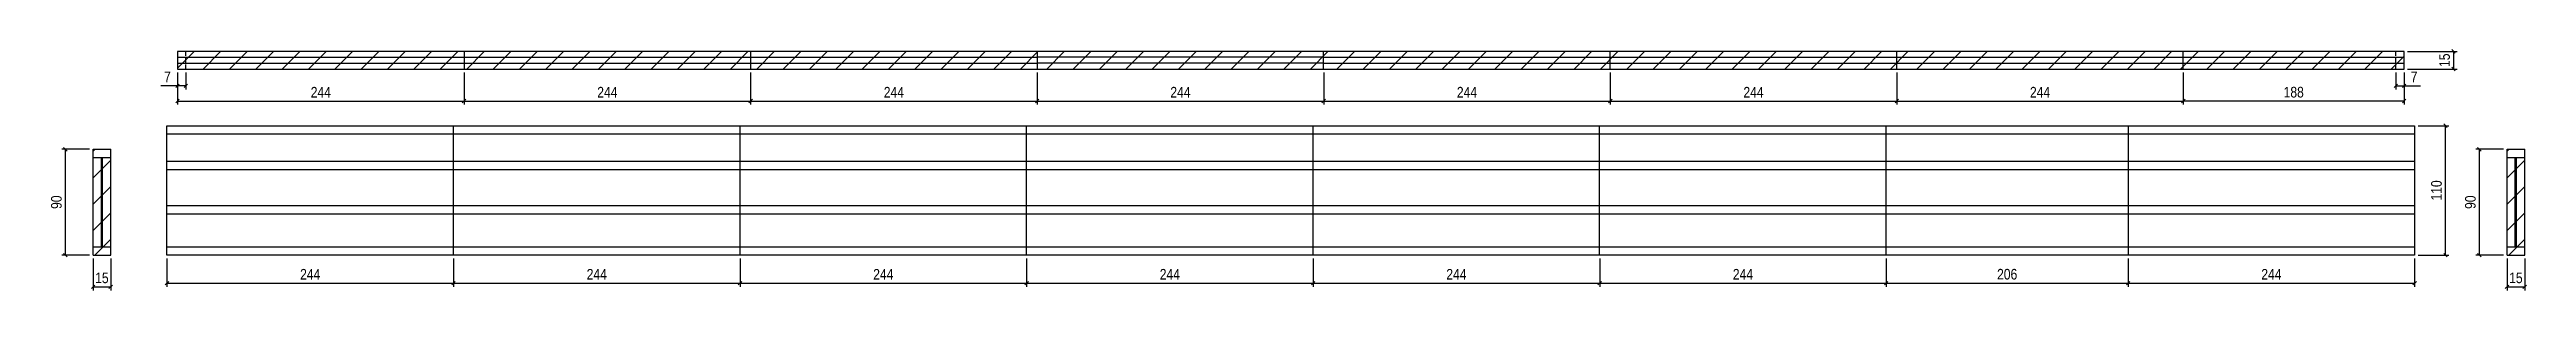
# Model space of a CAD drawing. Extents: x -3557 to 8661, y -614 to 3008.
# Drawn here: x -3407 to -1298, y 2380 to 2585 of the extents above; entities that cross this region are included whole.
import ezdxf

# ---------------------------------------------------------------- set-up
doc = ezdxf.new("R2010")
doc.units = 0
doc.linetypes.add('HIDDEN', pattern=[0.375, 0.25, -0.125])
for name, color, linetype in [('COTA', 241, 'Continuous'), ('Painéis', 200, 'Continuous'), ('SARR_2.2x7', 40, 'Continuous')]:
    doc.layers.add(name, color=color, linetype=linetype)
doc.layers.add('Hachura', color=251, linetype='Continuous', lineweight=9)
doc.styles.add('COTA TECNICA-50', font='techl___.ttf', dxfattribs={"height": 9})
doc.dimstyles.new('COTA PAINEL-50', dxfattribs={"dimtxt": 9, "dimasz": 3, "dimexe": 3, "dimexo": 3, "dimgap": 3, "dimtad": 1, "dimdec": 1, "dimzin": 12, "dimdsep": 46, "dimtxsty": 'COTA TECNICA-50', "dimblk1": 'OBLIQUE', "dimblk2": 'OBLIQUE', "dimsah": 1, "dimcen": 0.9, "dimclrd": 4, "dimclre": 4, "dimclrt": 240, "dimadec": 1, "dimazin": 3, "dimtfac": 1, "dimtdec": 1, "dimtmove": 0, "dimatfit": 3, "dimfxl": 1, "dimtolj": 1, "dimtzin": 12, "dimarcsym": 0})

msp = doc.modelspace()

# ---------------------------------------------------------------- blocks, each defined once
blk = doc.blocks.new('_Oblique')
at = {"color": 0, "linetype": 'ByBlock', "lineweight": -2}
blk.add_line((-0.5, -0.5), (0.5, 0.5), dxfattribs=at)
blk = doc.blocks.new('*D273')
at = {"layer": 'COTA', "color": 4, "lineweight": -2, "transparency": 16777216}
for p, q in [((-3306.8, 2407.2), (-3306.8, 2383.3)), ((-3062.8, 2407.2), (-3062.8, 2383.3)), ((-3306.8, 2386.3), (-3062.8, 2386.3))]:
    blk.add_line(p, q, dxfattribs=at)
at = {"layer": 'Defpoints', "color": 0, "transparency": 16777216}
for p in [(-3306.8, 2410.2), (-3062.8, 2410.2), (-3062.8, 2386.3)]:
    blk.add_point(p, dxfattribs=at)
at = {"layer": 'COTA', "color": 4, "lineweight": -2, "transparency": 16777216, "xscale": 3, "yscale": 3, "zscale": 3, "rotation": 180}
blk.add_blockref('_Oblique', (-3306.8, 2386.3), dxfattribs=at)
at = {"layer": 'COTA', "color": 4, "lineweight": -2, "transparency": 16777216, "xscale": 3, "yscale": 3, "zscale": 3}
blk.add_blockref('_Oblique', (-3062.8, 2386.3), dxfattribs=at)
at = {"layer": 'COTA', "color": 240, "transparency": 16777216, "insert": (-3184.8, 2393.9), "char_height": 9, "attachment_point": 5, "style": 'COTA TECNICA-50'}
blk.add_mtext('\\A1;244', dxfattribs=at)
blk = doc.blocks.new('*D274')
at = {"layer": 'COTA', "color": 4, "lineweight": -2, "transparency": 16777216}
for p, q in [((-3062.8, 2407.2), (-3062.8, 2383.3)), ((-2818.8, 2407.2), (-2818.8, 2383.3)), ((-3062.8, 2386.3), (-2818.8, 2386.3))]:
    blk.add_line(p, q, dxfattribs=at)
at = {"layer": 'Defpoints', "color": 0, "transparency": 16777216}
for p in [(-3062.8, 2410.2), (-2818.8, 2410.2), (-2818.8, 2386.3)]:
    blk.add_point(p, dxfattribs=at)
at = {"layer": 'COTA', "color": 4, "lineweight": -2, "transparency": 16777216, "xscale": 3, "yscale": 3, "zscale": 3, "rotation": 180}
blk.add_blockref('_Oblique', (-3062.8, 2386.3), dxfattribs=at)
at = {"layer": 'COTA', "color": 4, "lineweight": -2, "transparency": 16777216, "xscale": 3, "yscale": 3, "zscale": 3}
blk.add_blockref('_Oblique', (-2818.8, 2386.3), dxfattribs=at)
at = {"layer": 'COTA', "color": 240, "transparency": 16777216, "insert": (-2940.8, 2393.9), "char_height": 9, "attachment_point": 5, "style": 'COTA TECNICA-50'}
blk.add_mtext('\\A1;244', dxfattribs=at)
blk = doc.blocks.new('*D275')
at = {"layer": 'COTA', "color": 4, "lineweight": -2, "transparency": 16777216}
for p, q in [((-2818.8, 2407.2), (-2818.8, 2383.3)), ((-2574.8, 2407.2), (-2574.8, 2383.3)), ((-2818.8, 2386.3), (-2574.8, 2386.3))]:
    blk.add_line(p, q, dxfattribs=at)
at = {"layer": 'Defpoints', "color": 0, "transparency": 16777216}
for p in [(-2818.8, 2410.2), (-2574.8, 2410.2), (-2574.8, 2386.3)]:
    blk.add_point(p, dxfattribs=at)
at = {"layer": 'COTA', "color": 4, "lineweight": -2, "transparency": 16777216, "xscale": 3, "yscale": 3, "zscale": 3, "rotation": 180}
blk.add_blockref('_Oblique', (-2818.8, 2386.3), dxfattribs=at)
at = {"layer": 'COTA', "color": 4, "lineweight": -2, "transparency": 16777216, "xscale": 3, "yscale": 3, "zscale": 3}
blk.add_blockref('_Oblique', (-2574.8, 2386.3), dxfattribs=at)
at = {"layer": 'COTA', "color": 240, "transparency": 16777216, "insert": (-2696.8, 2393.9), "char_height": 9, "attachment_point": 5, "style": 'COTA TECNICA-50'}
blk.add_mtext('\\A1;244', dxfattribs=at)
blk = doc.blocks.new('*D276')
at = {"layer": 'COTA', "color": 4, "lineweight": -2, "transparency": 16777216}
for p, q in [((-2574.8, 2407.2), (-2574.8, 2383.3)), ((-2330.8, 2407.2), (-2330.8, 2383.3)), ((-2574.8, 2386.3), (-2330.8, 2386.3))]:
    blk.add_line(p, q, dxfattribs=at)
at = {"layer": 'Defpoints', "color": 0, "transparency": 16777216}
for p in [(-2574.8, 2410.2), (-2330.8, 2410.2), (-2330.8, 2386.3)]:
    blk.add_point(p, dxfattribs=at)
at = {"layer": 'COTA', "color": 4, "lineweight": -2, "transparency": 16777216, "xscale": 3, "yscale": 3, "zscale": 3, "rotation": 180}
blk.add_blockref('_Oblique', (-2574.8, 2386.3), dxfattribs=at)
at = {"layer": 'COTA', "color": 4, "lineweight": -2, "transparency": 16777216, "xscale": 3, "yscale": 3, "zscale": 3}
blk.add_blockref('_Oblique', (-2330.8, 2386.3), dxfattribs=at)
at = {"layer": 'COTA', "color": 240, "transparency": 16777216, "insert": (-2452.8, 2393.9), "char_height": 9, "attachment_point": 5, "style": 'COTA TECNICA-50'}
blk.add_mtext('\\A1;244', dxfattribs=at)
blk = doc.blocks.new('*D277')
at = {"layer": 'COTA', "color": 4, "lineweight": -2, "transparency": 16777216}
for p, q in [((-2330.8, 2407.2), (-2330.8, 2383.3)), ((-2086.8, 2407.2), (-2086.8, 2383.3)), ((-2330.8, 2386.3), (-2086.8, 2386.3))]:
    blk.add_line(p, q, dxfattribs=at)
at = {"layer": 'Defpoints', "color": 0, "transparency": 16777216}
for p in [(-2330.8, 2410.2), (-2086.8, 2410.2), (-2086.8, 2386.3)]:
    blk.add_point(p, dxfattribs=at)
at = {"layer": 'COTA', "color": 4, "lineweight": -2, "transparency": 16777216, "xscale": 3, "yscale": 3, "zscale": 3, "rotation": 180}
blk.add_blockref('_Oblique', (-2330.8, 2386.3), dxfattribs=at)
at = {"layer": 'COTA', "color": 4, "lineweight": -2, "transparency": 16777216, "xscale": 3, "yscale": 3, "zscale": 3}
blk.add_blockref('_Oblique', (-2086.8, 2386.3), dxfattribs=at)
at = {"layer": 'COTA', "color": 240, "transparency": 16777216, "insert": (-2208.8, 2393.9), "char_height": 9, "attachment_point": 5, "style": 'COTA TECNICA-50'}
blk.add_mtext('\\A1;244', dxfattribs=at)
blk = doc.blocks.new('*D278')
at = {"layer": 'COTA', "color": 4, "lineweight": -2, "transparency": 16777216}
for p, q in [((-2086.8, 2407.2), (-2086.8, 2383.3)), ((-1842.8, 2407.2), (-1842.8, 2383.3)), ((-2086.8, 2386.3), (-1842.8, 2386.3))]:
    blk.add_line(p, q, dxfattribs=at)
at = {"layer": 'Defpoints', "color": 0, "transparency": 16777216}
for p in [(-2086.8, 2410.2), (-1842.8, 2410.2), (-1842.8, 2386.3)]:
    blk.add_point(p, dxfattribs=at)
at = {"layer": 'COTA', "color": 4, "lineweight": -2, "transparency": 16777216, "xscale": 3, "yscale": 3, "zscale": 3, "rotation": 180}
blk.add_blockref('_Oblique', (-2086.8, 2386.3), dxfattribs=at)
at = {"layer": 'COTA', "color": 4, "lineweight": -2, "transparency": 16777216, "xscale": 3, "yscale": 3, "zscale": 3}
blk.add_blockref('_Oblique', (-1842.8, 2386.3), dxfattribs=at)
at = {"layer": 'COTA', "color": 240, "transparency": 16777216, "insert": (-1964.8, 2393.9), "char_height": 9, "attachment_point": 5, "style": 'COTA TECNICA-50'}
blk.add_mtext('\\A1;244', dxfattribs=at)
blk = doc.blocks.new('*D279')
at = {"layer": 'COTA', "color": 4, "lineweight": -2, "transparency": 16777216}
for p, q in [((-1842.8, 2407.2), (-1842.8, 2383.3)), ((-1636.8, 2407.2), (-1636.8, 2383.3)), ((-1842.8, 2386.3), (-1636.8, 2386.3))]:
    blk.add_line(p, q, dxfattribs=at)
at = {"layer": 'Defpoints', "color": 0, "transparency": 16777216}
for p in [(-1842.8, 2410.2), (-1636.8, 2410.2), (-1636.8, 2386.3)]:
    blk.add_point(p, dxfattribs=at)
at = {"layer": 'COTA', "color": 4, "lineweight": -2, "transparency": 16777216, "xscale": 3, "yscale": 3, "zscale": 3, "rotation": 180}
blk.add_blockref('_Oblique', (-1842.8, 2386.3), dxfattribs=at)
at = {"layer": 'COTA', "color": 4, "lineweight": -2, "transparency": 16777216, "xscale": 3, "yscale": 3, "zscale": 3}
blk.add_blockref('_Oblique', (-1636.8, 2386.3), dxfattribs=at)
at = {"layer": 'COTA', "color": 240, "transparency": 16777216, "insert": (-1739.8, 2393.9), "char_height": 9, "attachment_point": 5, "style": 'COTA TECNICA-50'}
blk.add_mtext('\\A1;206', dxfattribs=at)
blk = doc.blocks.new('*D280')
at = {"layer": 'COTA', "color": 4, "lineweight": -2, "transparency": 16777216}
for p, q in [((-1636.8, 2407.2), (-1636.8, 2383.3)), ((-1392.8, 2407.2), (-1392.8, 2383.3)), ((-1636.8, 2386.3), (-1392.8, 2386.3))]:
    blk.add_line(p, q, dxfattribs=at)
at = {"layer": 'Defpoints', "color": 0, "transparency": 16777216}
for p in [(-1636.8, 2410.2), (-1392.8, 2410.2), (-1392.8, 2386.3)]:
    blk.add_point(p, dxfattribs=at)
at = {"layer": 'COTA', "color": 4, "lineweight": -2, "transparency": 16777216, "xscale": 3, "yscale": 3, "zscale": 3, "rotation": 180}
blk.add_blockref('_Oblique', (-1636.8, 2386.3), dxfattribs=at)
at = {"layer": 'COTA', "color": 4, "lineweight": -2, "transparency": 16777216, "xscale": 3, "yscale": 3, "zscale": 3}
blk.add_blockref('_Oblique', (-1392.8, 2386.3), dxfattribs=at)
at = {"layer": 'COTA', "color": 240, "transparency": 16777216, "insert": (-1514.8, 2393.9), "char_height": 9, "attachment_point": 5, "style": 'COTA TECNICA-50'}
blk.add_mtext('\\A1;244', dxfattribs=at)
blk = doc.blocks.new('*D281')
at = {"layer": 'COTA', "color": 4, "lineweight": -2, "transparency": 16777216}
for p, q in [((-1389.8, 2520.2), (-1363.6, 2520.2)), ((-1366.6, 2410.2), (-1366.6, 2520.2)), ((-1389.8, 2410.2), (-1363.6, 2410.2))]:
    blk.add_line(p, q, dxfattribs=at)
at = {"layer": 'Defpoints', "color": 0, "transparency": 16777216}
for p in [(-1392.8, 2520.2), (-1366.6, 2520.2), (-1392.8, 2410.2)]:
    blk.add_point(p, dxfattribs=at)
at = {"layer": 'COTA', "color": 4, "lineweight": -2, "transparency": 16777216, "xscale": 3, "yscale": 3, "zscale": 3}
for p, rotation in [((-1366.6, 2520.2), 90), ((-1366.6, 2410.2), 270)]:
    blk.add_blockref('_Oblique', p, dxfattribs=dict(at, rotation=rotation))
at = {"layer": 'COTA', "color": 240, "transparency": 16777216, "insert": (-1374.2, 2465.2), "char_height": 9, "attachment_point": 5, "rotation": 90, "style": 'COTA TECNICA-50'}
blk.add_mtext('\\A1;110', dxfattribs=at)
blk = doc.blocks.new('*D282')
at = {"layer": 'COTA', "color": 4, "lineweight": -2, "transparency": 16777216}
for p, q in [((-1589.8, 2565.4), (-1589.8, 2538.2)), ((-1401.8, 2565.4), (-1401.8, 2538.2)), ((-1401.8, 2541.2), (-1589.8, 2541.2))]:
    blk.add_line(p, q, dxfattribs=at)
at = {"layer": 'Defpoints', "color": 0, "transparency": 16777216}
for p in [(-1589.8, 2568.4), (-1401.8, 2568.4), (-1589.8, 2541.2)]:
    blk.add_point(p, dxfattribs=at)
at = {"layer": 'COTA', "color": 4, "lineweight": -2, "transparency": 16777216, "xscale": 3, "yscale": 3, "zscale": 3, "rotation": 180}
blk.add_blockref('_Oblique', (-1589.8, 2541.2), dxfattribs=at)
at = {"layer": 'COTA', "color": 4, "lineweight": -2, "transparency": 16777216, "xscale": 3, "yscale": 3, "zscale": 3}
blk.add_blockref('_Oblique', (-1401.8, 2541.2), dxfattribs=at)
at = {"layer": 'COTA', "color": 240, "transparency": 16777216, "insert": (-1495.8, 2548.7), "char_height": 9, "attachment_point": 5, "style": 'COTA TECNICA-50'}
blk.add_mtext('\\A1;188', dxfattribs=at)
blk = doc.blocks.new('*D283')
at = {"layer": 'COTA', "color": 4, "lineweight": -2, "transparency": 16777216}
for p, q in [((-3297.8, 2565.4), (-3297.8, 2538.2)), ((-3053.8, 2565.4), (-3053.8, 2538.2)), ((-3297.8, 2541.2), (-3053.8, 2541.2))]:
    blk.add_line(p, q, dxfattribs=at)
at = {"layer": 'Defpoints', "color": 0, "transparency": 16777216}
for p in [(-3297.8, 2568.4), (-3053.8, 2568.4), (-3053.8, 2541.2)]:
    blk.add_point(p, dxfattribs=at)
at = {"layer": 'COTA', "color": 4, "lineweight": -2, "transparency": 16777216, "xscale": 3, "yscale": 3, "zscale": 3, "rotation": 180}
blk.add_blockref('_Oblique', (-3297.8, 2541.2), dxfattribs=at)
at = {"layer": 'COTA', "color": 4, "lineweight": -2, "transparency": 16777216, "xscale": 3, "yscale": 3, "zscale": 3}
blk.add_blockref('_Oblique', (-3053.8, 2541.2), dxfattribs=at)
at = {"layer": 'COTA', "color": 240, "transparency": 16777216, "insert": (-3175.8, 2548.7), "char_height": 9, "attachment_point": 5, "style": 'COTA TECNICA-50'}
blk.add_mtext('\\A1;244', dxfattribs=at)
blk = doc.blocks.new('*D284')
at = {"layer": 'COTA', "color": 4, "lineweight": -2, "transparency": 16777216}
for p, q in [((-3053.8, 2565.4), (-3053.8, 2538.2)), ((-2809.8, 2565.4), (-2809.8, 2538.2)), ((-3053.8, 2541.2), (-2809.8, 2541.2))]:
    blk.add_line(p, q, dxfattribs=at)
at = {"layer": 'Defpoints', "color": 0, "transparency": 16777216}
for p in [(-3053.8, 2568.4), (-2809.8, 2568.4), (-2809.8, 2541.2)]:
    blk.add_point(p, dxfattribs=at)
at = {"layer": 'COTA', "color": 4, "lineweight": -2, "transparency": 16777216, "xscale": 3, "yscale": 3, "zscale": 3, "rotation": 180}
blk.add_blockref('_Oblique', (-3053.8, 2541.2), dxfattribs=at)
at = {"layer": 'COTA', "color": 4, "lineweight": -2, "transparency": 16777216, "xscale": 3, "yscale": 3, "zscale": 3}
blk.add_blockref('_Oblique', (-2809.8, 2541.2), dxfattribs=at)
at = {"layer": 'COTA', "color": 240, "transparency": 16777216, "insert": (-2931.8, 2548.7), "char_height": 9, "attachment_point": 5, "style": 'COTA TECNICA-50'}
blk.add_mtext('\\A1;244', dxfattribs=at)
blk = doc.blocks.new('*D285')
at = {"layer": 'COTA', "color": 4, "lineweight": -2, "transparency": 16777216}
for p, q in [((-2809.8, 2565.4), (-2809.8, 2538.2)), ((-2565.8, 2565.4), (-2565.8, 2538.2)), ((-2809.8, 2541.2), (-2565.8, 2541.2))]:
    blk.add_line(p, q, dxfattribs=at)
at = {"layer": 'Defpoints', "color": 0, "transparency": 16777216}
for p in [(-2809.8, 2568.4), (-2565.8, 2568.4), (-2565.8, 2541.2)]:
    blk.add_point(p, dxfattribs=at)
at = {"layer": 'COTA', "color": 4, "lineweight": -2, "transparency": 16777216, "xscale": 3, "yscale": 3, "zscale": 3, "rotation": 180}
blk.add_blockref('_Oblique', (-2809.8, 2541.2), dxfattribs=at)
at = {"layer": 'COTA', "color": 4, "lineweight": -2, "transparency": 16777216, "xscale": 3, "yscale": 3, "zscale": 3}
blk.add_blockref('_Oblique', (-2565.8, 2541.2), dxfattribs=at)
at = {"layer": 'COTA', "color": 240, "transparency": 16777216, "insert": (-2687.8, 2548.7), "char_height": 9, "attachment_point": 5, "style": 'COTA TECNICA-50'}
blk.add_mtext('\\A1;244', dxfattribs=at)
blk = doc.blocks.new('*D286')
at = {"layer": 'COTA', "color": 4, "lineweight": -2, "transparency": 16777216}
for p, q in [((-1408.8, 2565.4), (-1408.8, 2551.1)), ((-1408.8, 2554.1), (-1401.8, 2554.1)), ((-1401.8, 2565.4), (-1401.8, 2551.1)), ((-1401.8, 2554.1), (-1387.7, 2554.1))]:
    blk.add_line(p, q, dxfattribs=at)
at = {"layer": 'Defpoints', "color": 0, "transparency": 16777216}
for p in [(-1408.8, 2568.4), (-1401.8, 2568.4), (-1401.8, 2554.1)]:
    blk.add_point(p, dxfattribs=at)
at = {"layer": 'COTA', "color": 4, "lineweight": -2, "transparency": 16777216, "xscale": 3, "yscale": 3, "zscale": 3, "rotation": 180}
blk.add_blockref('_Oblique', (-1408.8, 2554.1), dxfattribs=at)
at = {"layer": 'COTA', "color": 4, "lineweight": -2, "transparency": 16777216, "xscale": 3, "yscale": 3, "zscale": 3}
blk.add_blockref('_Oblique', (-1401.8, 2554.1), dxfattribs=at)
at = {"layer": 'COTA', "color": 240, "transparency": 16777216, "insert": (-1393.3, 2561.7), "char_height": 9, "attachment_point": 5, "style": 'COTA TECNICA-50'}
blk.add_mtext('\\A1;7', dxfattribs=at)
blk = doc.blocks.new('*D287')
at = {"layer": 'COTA', "color": 4, "lineweight": -2, "transparency": 16777216}
for p, q in [((-1398.8, 2583.4), (-1356.7, 2583.4)), ((-1359.7, 2583.4), (-1359.7, 2568.4)), ((-1398.8, 2568.4), (-1356.7, 2568.4))]:
    blk.add_line(p, q, dxfattribs=at)
at = {"layer": 'Defpoints', "color": 0, "transparency": 16777216}
for p in [(-1401.8, 2583.4), (-1401.8, 2568.4), (-1359.7, 2568.4)]:
    blk.add_point(p, dxfattribs=at)
at = {"layer": 'COTA', "color": 4, "lineweight": -2, "transparency": 16777216, "xscale": 3, "yscale": 3, "zscale": 3}
for p, rotation in [((-1359.7, 2583.4), 90), ((-1359.7, 2568.4), 270)]:
    blk.add_blockref('_Oblique', p, dxfattribs=dict(at, rotation=rotation))
at = {"layer": 'COTA', "color": 240, "transparency": 16777216, "insert": (-1367.3, 2575.9), "char_height": 9, "attachment_point": 5, "rotation": 90, "style": 'COTA TECNICA-50'}
blk.add_mtext('\\A1;15', dxfattribs=at)
blk = doc.blocks.new('*D288')
at = {"layer": 'COTA', "color": 4, "lineweight": -2, "transparency": 16777216}
for p, q in [((-3297.8, 2554.1), (-3312, 2554.1)), ((-3297.8, 2565.4), (-3297.8, 2551.1)), ((-3290.8, 2554.1), (-3297.8, 2554.1)), ((-3290.8, 2565.4), (-3290.8, 2551.1))]:
    blk.add_line(p, q, dxfattribs=at)
at = {"layer": 'Defpoints', "color": 0, "transparency": 16777216}
for p in [(-3297.8, 2568.4), (-3297.8, 2554.1), (-3290.8, 2568.4)]:
    blk.add_point(p, dxfattribs=at)
at = {"layer": 'COTA', "color": 4, "lineweight": -2, "transparency": 16777216, "xscale": 3, "yscale": 3, "zscale": 3, "rotation": 180}
blk.add_blockref('_Oblique', (-3297.8, 2554.1), dxfattribs=at)
at = {"layer": 'COTA', "color": 4, "lineweight": -2, "transparency": 16777216, "xscale": 3, "yscale": 3, "zscale": 3}
blk.add_blockref('_Oblique', (-3290.8, 2554.1), dxfattribs=at)
at = {"layer": 'COTA', "color": 240, "transparency": 16777216, "insert": (-3306.4, 2561.7), "char_height": 9, "attachment_point": 5, "style": 'COTA TECNICA-50'}
blk.add_mtext('\\A1;7', dxfattribs=at)
blk = doc.blocks.new('*D289')
at = {"layer": 'COTA', "color": 4, "lineweight": -2, "transparency": 16777216}
for p, q in [((-2565.8, 2565.4), (-2565.8, 2538.2)), ((-2321.8, 2565.4), (-2321.8, 2538.2)), ((-2565.8, 2541.2), (-2321.8, 2541.2))]:
    blk.add_line(p, q, dxfattribs=at)
at = {"layer": 'Defpoints', "color": 0, "transparency": 16777216}
for p in [(-2565.8, 2568.4), (-2321.8, 2568.4), (-2321.8, 2541.2)]:
    blk.add_point(p, dxfattribs=at)
at = {"layer": 'COTA', "color": 4, "lineweight": -2, "transparency": 16777216, "xscale": 3, "yscale": 3, "zscale": 3, "rotation": 180}
blk.add_blockref('_Oblique', (-2565.8, 2541.2), dxfattribs=at)
at = {"layer": 'COTA', "color": 4, "lineweight": -2, "transparency": 16777216, "xscale": 3, "yscale": 3, "zscale": 3}
blk.add_blockref('_Oblique', (-2321.8, 2541.2), dxfattribs=at)
at = {"layer": 'COTA', "color": 240, "transparency": 16777216, "insert": (-2443.8, 2548.7), "char_height": 9, "attachment_point": 5, "style": 'COTA TECNICA-50'}
blk.add_mtext('\\A1;244', dxfattribs=at)
blk = doc.blocks.new('*D290')
at = {"layer": 'COTA', "color": 4, "lineweight": -2, "transparency": 16777216}
for p, q in [((-2321.8, 2565.4), (-2321.8, 2538.2)), ((-2077.8, 2565.4), (-2077.8, 2538.2)), ((-2321.8, 2541.2), (-2077.8, 2541.2))]:
    blk.add_line(p, q, dxfattribs=at)
at = {"layer": 'Defpoints', "color": 0, "transparency": 16777216}
for p in [(-2321.8, 2568.4), (-2077.8, 2568.4), (-2077.8, 2541.2)]:
    blk.add_point(p, dxfattribs=at)
at = {"layer": 'COTA', "color": 4, "lineweight": -2, "transparency": 16777216, "xscale": 3, "yscale": 3, "zscale": 3, "rotation": 180}
blk.add_blockref('_Oblique', (-2321.8, 2541.2), dxfattribs=at)
at = {"layer": 'COTA', "color": 4, "lineweight": -2, "transparency": 16777216, "xscale": 3, "yscale": 3, "zscale": 3}
blk.add_blockref('_Oblique', (-2077.8, 2541.2), dxfattribs=at)
at = {"layer": 'COTA', "color": 240, "transparency": 16777216, "insert": (-2199.8, 2548.7), "char_height": 9, "attachment_point": 5, "style": 'COTA TECNICA-50'}
blk.add_mtext('\\A1;244', dxfattribs=at)
blk = doc.blocks.new('*D291')
at = {"layer": 'COTA', "color": 4, "lineweight": -2, "transparency": 16777216}
for p, q in [((-2077.8, 2565.4), (-2077.8, 2538.2)), ((-1833.8, 2565.4), (-1833.8, 2538.2)), ((-2077.8, 2541.2), (-1833.8, 2541.2))]:
    blk.add_line(p, q, dxfattribs=at)
at = {"layer": 'Defpoints', "color": 0, "transparency": 16777216}
for p in [(-2077.8, 2568.4), (-1833.8, 2568.4), (-1833.8, 2541.2)]:
    blk.add_point(p, dxfattribs=at)
at = {"layer": 'COTA', "color": 4, "lineweight": -2, "transparency": 16777216, "xscale": 3, "yscale": 3, "zscale": 3, "rotation": 180}
blk.add_blockref('_Oblique', (-2077.8, 2541.2), dxfattribs=at)
at = {"layer": 'COTA', "color": 4, "lineweight": -2, "transparency": 16777216, "xscale": 3, "yscale": 3, "zscale": 3}
blk.add_blockref('_Oblique', (-1833.8, 2541.2), dxfattribs=at)
at = {"layer": 'COTA', "color": 240, "transparency": 16777216, "insert": (-1955.8, 2548.7), "char_height": 9, "attachment_point": 5, "style": 'COTA TECNICA-50'}
blk.add_mtext('\\A1;244', dxfattribs=at)
blk = doc.blocks.new('*D292')
at = {"layer": 'COTA', "color": 4, "lineweight": -2, "transparency": 16777216}
for p, q in [((-1833.8, 2565.4), (-1833.8, 2538.2)), ((-1589.8, 2565.4), (-1589.8, 2538.2)), ((-1833.8, 2541.2), (-1589.8, 2541.2))]:
    blk.add_line(p, q, dxfattribs=at)
at = {"layer": 'Defpoints', "color": 0, "transparency": 16777216}
for p in [(-1833.8, 2568.4), (-1589.8, 2568.4), (-1589.8, 2541.2)]:
    blk.add_point(p, dxfattribs=at)
at = {"layer": 'COTA', "color": 4, "lineweight": -2, "transparency": 16777216, "xscale": 3, "yscale": 3, "zscale": 3, "rotation": 180}
blk.add_blockref('_Oblique', (-1833.8, 2541.2), dxfattribs=at)
at = {"layer": 'COTA', "color": 4, "lineweight": -2, "transparency": 16777216, "xscale": 3, "yscale": 3, "zscale": 3}
blk.add_blockref('_Oblique', (-1589.8, 2541.2), dxfattribs=at)
at = {"layer": 'COTA', "color": 240, "transparency": 16777216, "insert": (-1711.8, 2548.7), "char_height": 9, "attachment_point": 5, "style": 'COTA TECNICA-50'}
blk.add_mtext('\\A1;244', dxfattribs=at)
blk = doc.blocks.new('*D293')
at = {"layer": 'COTA', "color": 4, "lineweight": -2, "transparency": 16777216}
for p, q in [((-3369.7, 2407.2), (-3369.7, 2380.2)), ((-3354.7, 2407.2), (-3354.7, 2380.2)), ((-3369.7, 2383.2), (-3354.7, 2383.2))]:
    blk.add_line(p, q, dxfattribs=at)
at = {"layer": 'Defpoints', "color": 0, "transparency": 16777216}
for p in [(-3369.7, 2410.2), (-3354.7, 2410.2), (-3354.7, 2383.2)]:
    blk.add_point(p, dxfattribs=at)
at = {"layer": 'COTA', "color": 4, "lineweight": -2, "transparency": 16777216, "xscale": 3, "yscale": 3, "zscale": 3, "rotation": 180}
blk.add_blockref('_Oblique', (-3369.7, 2383.2), dxfattribs=at)
at = {"layer": 'COTA', "color": 4, "lineweight": -2, "transparency": 16777216, "xscale": 3, "yscale": 3, "zscale": 3}
blk.add_blockref('_Oblique', (-3354.7, 2383.2), dxfattribs=at)
at = {"layer": 'COTA', "color": 240, "transparency": 16777216, "insert": (-3362.2, 2390.8), "char_height": 9, "attachment_point": 5, "style": 'COTA TECNICA-50'}
blk.add_mtext('\\A1;15', dxfattribs=at)
blk = doc.blocks.new('*D294')
at = {"layer": 'COTA', "color": 4, "lineweight": -2, "transparency": 16777216}
for p, q in [((-3372.7, 2500.2), (-3396.3, 2500.2)), ((-3393.3, 2410.2), (-3393.3, 2500.2)), ((-3372.7, 2410.2), (-3396.3, 2410.2))]:
    blk.add_line(p, q, dxfattribs=at)
at = {"layer": 'Defpoints', "color": 0, "transparency": 16777216}
for p in [(-3393.3, 2500.2), (-3369.7, 2500.2), (-3369.7, 2410.2)]:
    blk.add_point(p, dxfattribs=at)
at = {"layer": 'COTA', "color": 4, "lineweight": -2, "transparency": 16777216, "xscale": 3, "yscale": 3, "zscale": 3}
for p, rotation in [((-3393.3, 2500.2), 90), ((-3393.3, 2410.2), 270)]:
    blk.add_blockref('_Oblique', p, dxfattribs=dict(at, rotation=rotation))
at = {"layer": 'COTA', "color": 240, "transparency": 16777216, "insert": (-3400.9, 2455.2), "char_height": 9, "attachment_point": 5, "rotation": 90, "style": 'COTA TECNICA-50'}
blk.add_mtext('\\A1;90', dxfattribs=at)
blk = doc.blocks.new('*D295')
at = {"layer": 'COTA', "color": 4, "lineweight": -2, "transparency": 16777216}
for p, q in [((-1314.1, 2407.2), (-1314.1, 2380.2)), ((-1299.1, 2407.2), (-1299.1, 2380.2)), ((-1314.1, 2383.2), (-1299.1, 2383.2))]:
    blk.add_line(p, q, dxfattribs=at)
at = {"layer": 'Defpoints', "color": 0, "transparency": 16777216}
for p in [(-1314.1, 2410.2), (-1299.1, 2410.2), (-1299.1, 2383.2)]:
    blk.add_point(p, dxfattribs=at)
at = {"layer": 'COTA', "color": 4, "lineweight": -2, "transparency": 16777216, "xscale": 3, "yscale": 3, "zscale": 3, "rotation": 180}
blk.add_blockref('_Oblique', (-1314.1, 2383.2), dxfattribs=at)
at = {"layer": 'COTA', "color": 4, "lineweight": -2, "transparency": 16777216, "xscale": 3, "yscale": 3, "zscale": 3}
blk.add_blockref('_Oblique', (-1299.1, 2383.2), dxfattribs=at)
at = {"layer": 'COTA', "color": 240, "transparency": 16777216, "insert": (-1306.6, 2390.8), "char_height": 9, "attachment_point": 5, "style": 'COTA TECNICA-50'}
blk.add_mtext('\\A1;15', dxfattribs=at)
blk = doc.blocks.new('*D296')
at = {"layer": 'COTA', "color": 4, "lineweight": -2, "transparency": 16777216}
for p, q in [((-1317.1, 2500.2), (-1340.7, 2500.2)), ((-1337.7, 2410.2), (-1337.7, 2500.2)), ((-1317.1, 2410.2), (-1340.7, 2410.2))]:
    blk.add_line(p, q, dxfattribs=at)
at = {"layer": 'Defpoints', "color": 0, "transparency": 16777216}
for p in [(-1337.7, 2500.2), (-1314.1, 2500.2), (-1314.1, 2410.2)]:
    blk.add_point(p, dxfattribs=at)
at = {"layer": 'COTA', "color": 4, "lineweight": -2, "transparency": 16777216, "xscale": 3, "yscale": 3, "zscale": 3}
for p, rotation in [((-1337.7, 2500.2), 90), ((-1337.7, 2410.2), 270)]:
    blk.add_blockref('_Oblique', p, dxfattribs=dict(at, rotation=rotation))
at = {"layer": 'COTA', "color": 240, "transparency": 16777216, "insert": (-1345.3, 2455.2), "char_height": 9, "attachment_point": 5, "rotation": 90, "style": 'COTA TECNICA-50'}
blk.add_mtext('\\A1;90', dxfattribs=at)

# ---------------------------------------------------------------- dimensions: what is measured, and where the dimension line sits
at = {"layer": 'COTA'}
for base, p1, p2, angle, picture, middle in [((-1359.66, 2568.45), (-1401.84, 2583.45), (-1401.84, 2568.45), 90, '*D287', (-1367.25, 2575.95)), ((-3297.84, 2554.15), (-3290.84, 2568.45), (-3297.84, 2568.45), 180, '*D288', (-3306.42, 2561.71)), ((-1366.59, 2520.2), (-1392.84, 2410.2), (-1392.84, 2520.2), 90, '*D281', (-1374.18, 2465.2)), ((-3393.28, 2500.2), (-3369.68, 2410.2), (-3369.68, 2500.2), 90, '*D294', (-3400.9, 2455.2)), ((-1337.7, 2500.2), (-1314.1, 2410.2), (-1314.1, 2500.2), 90, '*D296', (-1345.32, 2455.2))]:
    dim = msp.add_linear_dim(base=base, p1=p1, p2=p2, angle=angle, dimstyle='COTA PAINEL-50', dxfattribs=at)
    dim.commit()
    dim.dimension.update_dxf_attribs({"geometry": picture, "text_midpoint": middle})
for base, p1, p2, picture, middle in [((-3053.84, 2541.15), (-3297.84, 2568.45), (-3053.84, 2568.45), '*D283', (-3175.84, 2548.72)), ((-2321.84, 2541.15), (-2565.84, 2568.45), (-2321.84, 2568.45), '*D289', (-2443.84, 2548.72)), ((-1589.84, 2541.15), (-1401.84, 2568.45), (-1589.84, 2568.45), '*D282', (-1495.84, 2548.74)), ((-1401.84, 2554.15), (-1408.84, 2568.45), (-1401.84, 2568.45), '*D286', (-1393.26, 2561.71)), ((-3354.68, 2383.2), (-3369.68, 2410.2), (-3354.68, 2410.2), '*D293', (-3362.18, 2390.79)), ((-3062.84, 2386.32), (-3306.84, 2410.2), (-3062.84, 2410.2), '*D273', (-3184.84, 2393.89)), ((-1299.1, 2383.2), (-1314.1, 2410.2), (-1299.1, 2410.2), '*D295', (-1306.6, 2390.79))]:
    dim = msp.add_linear_dim(base=base, p1=p1, p2=p2, dimstyle='COTA PAINEL-50', dxfattribs=at)
    dim.commit()
    dim.dimension.update_dxf_attribs({"geometry": picture, "text_midpoint": middle})
for base, p1, p2, picture, middle in [((-2809.84, 2541.15), (-3053.84, 2568.45), (-2809.84, 2568.45), '*D284', (-2931.84, 2548.72)), ((-2565.84, 2541.15), (-2809.84, 2568.45), (-2565.84, 2568.45), '*D285', (-2687.84, 2548.72)), ((-2077.84, 2541.15), (-2321.84, 2568.45), (-2077.84, 2568.45), '*D290', (-2199.84, 2548.72)), ((-1833.84, 2541.15), (-2077.84, 2568.45), (-1833.84, 2568.45), '*D291', (-1955.84, 2548.72)), ((-1589.84, 2541.15), (-1833.84, 2568.45), (-1589.84, 2568.45), '*D292', (-1711.84, 2548.72)), ((-2818.84, 2386.32), (-3062.84, 2410.2), (-2818.84, 2410.2), '*D274', (-2940.84, 2393.89)), ((-2574.84, 2386.32), (-2818.84, 2410.2), (-2574.84, 2410.2), '*D275', (-2696.84, 2393.89)), ((-2330.84, 2386.32), (-2574.84, 2410.2), (-2330.84, 2410.2), '*D276', (-2452.84, 2393.89)), ((-2086.84, 2386.32), (-2330.84, 2410.2), (-2086.84, 2410.2), '*D277', (-2208.84, 2393.89)), ((-1842.84, 2386.32), (-2086.84, 2410.2), (-1842.84, 2410.2), '*D278', (-1964.84, 2393.89)), ((-1636.84, 2386.32), (-1842.84, 2410.2), (-1636.84, 2410.2), '*D279', (-1739.84, 2393.92)), ((-1392.84, 2386.32), (-1636.84, 2410.2), (-1392.84, 2410.2), '*D280', (-1514.84, 2393.89))]:
    dim = msp.add_linear_dim(base=base, p1=p1, p2=p2, dimstyle='COTA PAINEL-50', override={"dimtmove": 1}, dxfattribs=at)
    dim.commit()
    dim.dimension.update_dxf_attribs({"geometry": picture, "text_midpoint": middle})

# ---------------------------------------------------------------- hatches: boundary and pattern name
at = {"layer": 'Hachura', "linetype": 'ByBlock'}
h = msp.add_hatch(dxfattribs=at)
h.set_pattern_fill('ANSI31', color=256, scale=5)
h.set_pattern_definition([(45, (-5942.94, -120.853), (-11.22532, 11.22532), [])])
h.paths.add_polyline_path([(-3053.84, 2583.45), (-3297.84, 2583.45), (-3297.84, 2568.45), (-3053.84, 2568.45)])
h.paths.add_polyline_path([(-2809.84, 2583.45), (-3053.84, 2583.45), (-3053.84, 2568.45), (-2809.84, 2568.45)])
h.paths.add_polyline_path([(-2565.84, 2583.45), (-2809.84, 2583.45), (-2809.84, 2568.45), (-2565.84, 2568.45)])
h.paths.add_polyline_path([(-2321.84, 2583.45), (-2565.84, 2583.45), (-2565.84, 2568.45), (-2321.84, 2568.45)])
h.paths.add_polyline_path([(-2077.84, 2583.45), (-2321.84, 2583.45), (-2321.84, 2568.45), (-2077.84, 2568.45)])
h.paths.add_polyline_path([(-1833.84, 2583.45), (-2077.84, 2583.45), (-2077.84, 2568.45), (-1833.84, 2568.45)])
h.paths.add_polyline_path([(-1589.84, 2583.45), (-1833.84, 2583.45), (-1833.84, 2568.45), (-1589.84, 2568.45)])
h.paths.add_polyline_path([(-1401.84, 2583.45), (-1589.84, 2583.45), (-1589.84, 2568.45), (-1401.84, 2568.45)])
h = msp.add_hatch(dxfattribs=at)
h.set_pattern_fill('ANSI31', color=256, scale=5)
h.set_pattern_definition([(45, (-10672.587, 0), (-11.22532, 11.22532), [])])
h.paths.add_polyline_path([(-3354.68, 2500.2), (-3369.68, 2500.2), (-3369.68, 2410.2), (-3354.68, 2410.2)])
h = msp.add_hatch(dxfattribs=at)
h.set_pattern_fill('ANSI31', color=256, scale=5)
h.set_pattern_definition([(45, (-8617.006, 0), (-11.22532, 11.22532), [])])
h.paths.add_polyline_path([(-1299.1, 2500.2), (-1314.1, 2500.2), (-1314.1, 2410.2), (-1299.1, 2410.2)])

# ---------------------------------------------------------------- linework, layer by layer
at = {"layer": 'Painéis'}
for p, q in [((-3053.84, 2583.45), (-3053.84, 2568.45)), ((-2809.84, 2583.45), (-2809.84, 2568.45)), ((-2565.84, 2583.45), (-2565.84, 2568.45)), ((-2321.84, 2568.45), (-2321.84, 2583.45)), ((-2321.84, 2568.45), (-2321.84, 2583.45)), ((-2077.84, 2568.45), (-2077.84, 2583.45)), ((-1833.84, 2568.45), (-1833.84, 2583.45)), ((-1589.84, 2568.45), (-1589.84, 2583.45)), ((-3306.84, 2410.2), (-3306.84, 2520.2)), ((-3306.84, 2520.2), (-1392.84, 2520.2)), ((-3062.84, 2410.2), (-3062.84, 2520.2)), ((-2818.84, 2410.2), (-2818.84, 2520.2)), ((-2574.84, 2410.2), (-2574.84, 2520.2)), ((-2330.84, 2410.2), (-2330.84, 2520.2)), ((-2086.84, 2410.2), (-2086.84, 2520.2)), ((-1842.84, 2410.2), (-1842.84, 2520.2)), ((-1636.84, 2520.2), (-1636.84, 2410.2)), ((-1392.84, 2520.2), (-1392.84, 2410.2)), ((-3369.68, 2410.2), (-3369.68, 2500.2)), ((-3369.68, 2500.2), (-3354.68, 2500.2)), ((-3354.68, 2410.2), (-3354.68, 2500.2)), ((-1314.1, 2410.2), (-1314.1, 2500.2)), ((-1314.1, 2500.2), (-1299.1, 2500.2)), ((-1299.1, 2410.2), (-1299.1, 2500.2)), ((-3369.68, 2410.2), (-3354.68, 2410.2)), ((-1392.84, 2410.2), (-3306.84, 2410.2)), ((-1314.1, 2410.2), (-1299.1, 2410.2))]:
    msp.add_line(p, q, dxfattribs=at)
msp.add_lwpolyline([(-3297.84, 2568.45), (-1401.84, 2568.45), (-1401.84, 2583.45), (-3297.84, 2583.45)], close=True, dxfattribs=at)
at = {"layer": 'SARR_2.2x7'}
for p, q in [((-3297.84, 2578.45), (-3053.84, 2578.45)), ((-3297.84, 2573.45), (-3053.84, 2573.45)), ((-3053.84, 2578.45), (-2809.84, 2578.45)), ((-3053.84, 2573.45), (-2809.84, 2573.45)), ((-2809.84, 2578.45), (-2565.84, 2578.45)), ((-2809.84, 2573.45), (-2565.84, 2573.45)), ((-2321.84, 2578.45), (-2565.84, 2578.45)), ((-2321.84, 2573.45), (-2565.84, 2573.45)), ((-2321.84, 2578.45), (-2077.84, 2578.45)), ((-2321.84, 2573.45), (-2077.84, 2573.45)), ((-2077.84, 2578.45), (-1833.84, 2578.45)), ((-2077.84, 2573.45), (-1833.84, 2573.45)), ((-1833.84, 2578.45), (-1589.84, 2578.45)), ((-1833.84, 2573.45), (-1589.84, 2573.45)), ((-1589.84, 2578.45), (-1401.84, 2578.45)), ((-1589.84, 2573.45), (-1401.84, 2573.45)), ((-3306.84, 2513.2), (-3062.84, 2513.2)), ((-3062.84, 2513.2), (-2818.84, 2513.2)), ((-2818.84, 2513.2), (-2574.84, 2513.2)), ((-2574.84, 2513.2), (-2330.84, 2513.2)), ((-2330.84, 2513.2), (-2086.84, 2513.2)), ((-2086.84, 2513.2), (-1842.84, 2513.2)), ((-1842.84, 2513.2), (-1636.84, 2513.2)), ((-1636.84, 2513.2), (-1392.84, 2513.2)), ((-3306.84, 2490.08), (-3062.84, 2490.08)), ((-3062.84, 2490.08), (-2818.84, 2490.08)), ((-2818.84, 2490.08), (-2574.84, 2490.08)), ((-2574.84, 2490.08), (-2330.84, 2490.08)), ((-2330.84, 2490.08), (-2086.84, 2490.08)), ((-2086.84, 2490.08), (-1842.84, 2490.08)), ((-1842.84, 2490.08), (-1636.84, 2490.08)), ((-1636.84, 2490.08), (-1392.84, 2490.08)), ((-3306.84, 2483.08), (-3062.84, 2483.08)), ((-3062.84, 2483.08), (-2818.84, 2483.08)), ((-2818.84, 2483.08), (-2574.84, 2483.08)), ((-2574.84, 2483.08), (-2330.84, 2483.08)), ((-2330.84, 2483.08), (-2086.84, 2483.08)), ((-2086.84, 2483.08), (-1842.84, 2483.08)), ((-1842.84, 2483.08), (-1636.84, 2483.08)), ((-1636.84, 2483.08), (-1392.84, 2483.08)), ((-3306.84, 2452.32), (-3062.84, 2452.32)), ((-3062.84, 2452.32), (-2818.84, 2452.32)), ((-2818.84, 2452.32), (-2574.84, 2452.32)), ((-2574.84, 2452.32), (-2330.84, 2452.32)), ((-2330.84, 2452.32), (-2086.84, 2452.32)), ((-2086.84, 2452.32), (-1842.84, 2452.32)), ((-1842.84, 2452.32), (-1636.84, 2452.32)), ((-1636.84, 2452.32), (-1392.84, 2452.32)), ((-3306.84, 2445.32), (-3062.84, 2445.32)), ((-3062.84, 2445.32), (-2818.84, 2445.32)), ((-2818.84, 2445.32), (-2574.84, 2445.32)), ((-2574.84, 2445.32), (-2330.84, 2445.32)), ((-2330.84, 2445.32), (-2086.84, 2445.32)), ((-2086.84, 2445.32), (-1842.84, 2445.32)), ((-1842.84, 2445.32), (-1636.84, 2445.32)), ((-1636.84, 2445.32), (-1392.84, 2445.32)), ((-3306.84, 2417.2), (-3062.84, 2417.2)), ((-3062.84, 2417.2), (-2818.84, 2417.2)), ((-2818.84, 2417.2), (-2574.84, 2417.2)), ((-2574.84, 2417.2), (-2330.84, 2417.2)), ((-2330.84, 2417.2), (-2086.84, 2417.2)), ((-2086.84, 2417.2), (-1842.84, 2417.2)), ((-1842.84, 2417.2), (-1636.84, 2417.2)), ((-1636.84, 2417.2), (-1392.84, 2417.2))]:
    msp.add_line(p, q, dxfattribs=at)
at = {"layer": 'SARR_2.2x7', "linetype": 'HIDDEN', "ltscale": 15}
for p, q in [((-3290.84, 2568.45), (-3290.84, 2583.45)), ((-1408.84, 2568.45), (-1408.84, 2583.45))]:
    msp.add_line(p, q, dxfattribs=at)
at = {"layer": 'SARR_2.2x7', "linetype": 'Continuous'}
for p, q in [((-3369.68, 2493.2), (-3354.68, 2493.2)), ((-3362.68, 2417.2), (-3362.68, 2493.2)), ((-3361.68, 2417.2), (-3361.68, 2493.2)), ((-1314.1, 2493.2), (-1299.1, 2493.2)), ((-1307.1, 2417.2), (-1307.1, 2493.2)), ((-1306.1, 2417.2), (-1306.1, 2493.2)), ((-3369.68, 2417.2), (-3354.68, 2417.2)), ((-1314.1, 2417.2), (-1299.1, 2417.2))]:
    msp.add_line(p, q, dxfattribs=at)

msp.set_redraw_order([(e.dxf.handle, doc.entitydb.next_handle()) for e in msp.query("TEXT MTEXT ATTDEF DIMENSION ARC_DIMENSION")])  # texts and dimensions are drawn at this point

doc.saveas('drawing.dxf')
